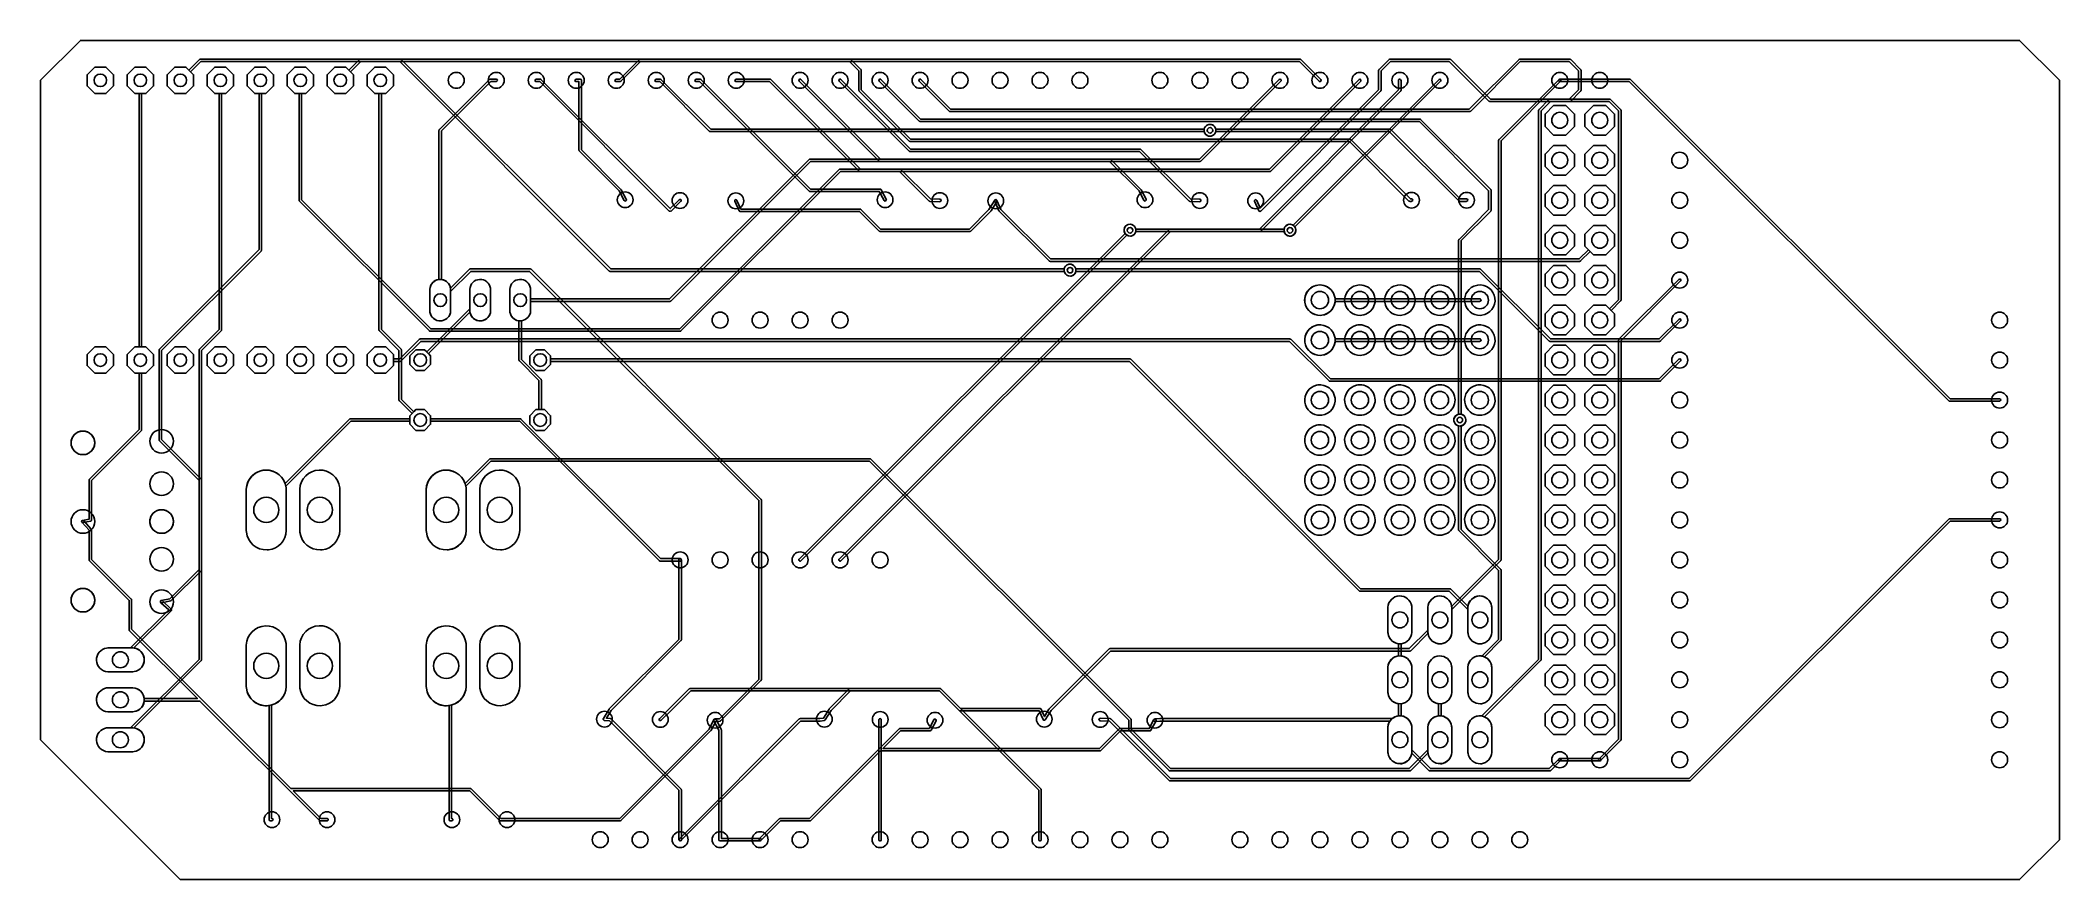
# Model space of a CAD drawing. Header units: millimetres. Extents: x 0 to 128, y 0 to 53.
import ezdxf

# ---------------------------------------------------------------- set-up
doc = ezdxf.new("R2010")
doc.units = ezdxf.units.MM

msp = doc.modelspace()

# ---------------------------------------------------------------- linework, layer by layer
at = {"layer": '16_copper'}
for points in [[(4.65, 50.45), (4.65, 51.15), (4.16, 51.64), (3.46, 51.64), (2.97, 51.15), (2.97, 50.45), (3.46, 49.96), (4.16, 49.96)], [(7.19, 50.45), (7.19, 51.15), (6.7, 51.64), (6, 51.64), (5.51, 51.15), (5.51, 50.45), (6, 49.96), (6.7, 49.96)], [(14.81, 50.45), (14.81, 51.15), (14.32, 51.64), (13.62, 51.64), (13.13, 51.15), (13.13, 50.45), (13.62, 49.96), (14.32, 49.96)], [(17.35, 50.45), (17.35, 51.15), (16.86, 51.64), (16.16, 51.64), (15.67, 51.15), (15.67, 50.45), (16.16, 49.96), (16.86, 49.96)], [(19.89, 50.45), (19.89, 51.15), (19.4, 51.64), (18.7, 51.64), (18.21, 51.15), (18.21, 50.45), (18.7, 49.96), (19.4, 49.96)], [(97.46, 47.87), (97.46, 48.65), (96.91, 49.2), (96.13, 49.2), (95.58, 48.65), (95.58, 47.87), (96.13, 47.32), (96.91, 47.32)], [(100, 47.87), (100, 48.65), (99.45, 49.2), (98.67, 49.2), (98.12, 48.65), (98.12, 47.87), (98.67, 47.32), (99.45, 47.32)], [(97.46, 45.33), (97.46, 46.11), (96.91, 46.66), (96.13, 46.66), (95.58, 46.11), (95.58, 45.33), (96.13, 44.78), (96.91, 44.78)], [(100, 45.33), (100, 46.11), (99.45, 46.66), (98.67, 46.66), (98.12, 46.11), (98.12, 45.33), (98.67, 44.78), (99.45, 44.78)], [(97.46, 42.79), (97.46, 43.57), (96.91, 44.12), (96.13, 44.12), (95.58, 43.57), (95.58, 42.79), (96.13, 42.24), (96.91, 42.24)], [(100, 42.79), (100, 43.57), (99.45, 44.12), (98.67, 44.12), (98.12, 43.57), (98.12, 42.79), (98.67, 42.24), (99.45, 42.24)], [(97.46, 40.25), (97.46, 41.03), (96.91, 41.58), (96.13, 41.58), (95.58, 41.03), (95.58, 40.25), (96.13, 39.7), (96.91, 39.7)], [(100, 40.25), (100, 41.03), (99.45, 41.58), (98.67, 41.58), (98.12, 41.03), (98.12, 40.25), (98.67, 39.7), (99.45, 39.7)], [(97.46, 37.71), (97.46, 38.49), (96.91, 39.04), (96.13, 39.04), (95.58, 38.49), (95.58, 37.71), (96.13, 37.16), (96.91, 37.16)], [(100, 37.71), (100, 38.49), (99.45, 39.04), (98.67, 39.04), (98.12, 38.49), (98.12, 37.71), (98.67, 37.16), (99.45, 37.16)], [(97.46, 35.17), (97.46, 35.95), (96.91, 36.5), (96.13, 36.5), (95.58, 35.95), (95.58, 35.17), (96.13, 34.62), (96.91, 34.62)], [(100, 35.17), (100, 35.95), (99.45, 36.5), (98.67, 36.5), (98.12, 35.95), (98.12, 35.17), (98.67, 34.62), (99.45, 34.62)], [(4.65, 32.67), (4.65, 33.37), (4.16, 33.86), (3.46, 33.86), (2.97, 33.37), (2.97, 32.67), (3.46, 32.18), (4.16, 32.18)], [(7.19, 32.67), (7.19, 33.37), (6.7, 33.86), (6, 33.86), (5.51, 33.37), (5.51, 32.67), (6, 32.18), (6.7, 32.18)], [(9.73, 32.67), (9.73, 33.37), (9.24, 33.86), (8.54, 33.86), (8.05, 33.37), (8.05, 32.67), (8.54, 32.18), (9.24, 32.18)], [(12.27, 32.67), (12.27, 33.37), (11.78, 33.86), (11.08, 33.86), (10.59, 33.37), (10.59, 32.67), (11.08, 32.18), (11.78, 32.18)], [(14.81, 32.67), (14.81, 33.37), (14.32, 33.86), (13.62, 33.86), (13.13, 33.37), (13.13, 32.67), (13.62, 32.18), (14.32, 32.18)], [(17.35, 32.67), (17.35, 33.37), (16.86, 33.86), (16.16, 33.86), (15.67, 33.37), (15.67, 32.67), (16.16, 32.18), (16.86, 32.18)], [(19.89, 32.67), (19.89, 33.37), (19.4, 33.86), (18.7, 33.86), (18.21, 33.37), (18.21, 32.67), (18.7, 32.18), (19.4, 32.18)], [(22.43, 32.67), (22.43, 33.37), (21.94, 33.86), (21.24, 33.86), (20.75, 33.37), (20.75, 32.67), (21.24, 32.18), (21.94, 32.18)], [(32.41, 32.75), (32.41, 33.29), (32.02, 33.68), (31.48, 33.68), (31.09, 33.29), (31.09, 32.75), (31.48, 32.36), (32.02, 32.36)], [(97.46, 32.63), (97.46, 33.41), (96.91, 33.96), (96.13, 33.96), (95.58, 33.41), (95.58, 32.63), (96.13, 32.08), (96.91, 32.08)], [(100, 32.63), (100, 33.41), (99.45, 33.96), (98.67, 33.96), (98.12, 33.41), (98.12, 32.63), (98.67, 32.08), (99.45, 32.08)], [(97.46, 30.09), (97.46, 30.87), (96.91, 31.42), (96.13, 31.42), (95.58, 30.87), (95.58, 30.09), (96.13, 29.54), (96.91, 29.54)], [(100, 30.09), (100, 30.87), (99.45, 31.42), (98.67, 31.42), (98.12, 30.87), (98.12, 30.09), (98.67, 29.54), (99.45, 29.54)], [(97.46, 27.55), (97.46, 28.33), (96.91, 28.88), (96.13, 28.88), (95.58, 28.33), (95.58, 27.55), (96.13, 27), (96.91, 27)], [(100, 27.55), (100, 28.33), (99.45, 28.88), (98.67, 28.88), (98.12, 28.33), (98.12, 27.55), (98.67, 27), (99.45, 27)], [(97.46, 25.01), (97.46, 25.79), (96.91, 26.34), (96.13, 26.34), (95.58, 25.79), (95.58, 25.01), (96.13, 24.46), (96.91, 24.46)], [(100, 25.01), (100, 25.79), (99.45, 26.34), (98.67, 26.34), (98.12, 25.79), (98.12, 25.01), (98.67, 24.46), (99.45, 24.46)], [(97.46, 22.47), (97.46, 23.25), (96.91, 23.8), (96.13, 23.8), (95.58, 23.25), (95.58, 22.47), (96.13, 21.92), (96.91, 21.92)], [(100, 22.47), (100, 23.25), (99.45, 23.8), (98.67, 23.8), (98.12, 23.25), (98.12, 22.47), (98.67, 21.92), (99.45, 21.92)], [(97.46, 19.93), (97.46, 20.71), (96.91, 21.26), (96.13, 21.26), (95.58, 20.71), (95.58, 19.93), (96.13, 19.38), (96.91, 19.38)], [(100, 19.93), (100, 20.71), (99.45, 21.26), (98.67, 21.26), (98.12, 20.71), (98.12, 19.93), (98.67, 19.38), (99.45, 19.38)], [(97.46, 17.39), (97.46, 18.17), (96.91, 18.72), (96.13, 18.72), (95.58, 18.17), (95.58, 17.39), (96.13, 16.84), (96.91, 16.84)], [(100, 17.39), (100, 18.17), (99.45, 18.72), (98.67, 18.72), (98.12, 18.17), (98.12, 17.39), (98.67, 16.84), (99.45, 16.84)], [(97.46, 14.85), (97.46, 15.63), (96.91, 16.18), (96.13, 16.18), (95.58, 15.63), (95.58, 14.85), (96.13, 14.3), (96.91, 14.3)], [(100, 14.85), (100, 15.63), (99.45, 16.18), (98.67, 16.18), (98.12, 15.63), (98.12, 14.85), (98.67, 14.3), (99.45, 14.3)], [(97.46, 12.31), (97.46, 13.09), (96.91, 13.64), (96.13, 13.64), (95.58, 13.09), (95.58, 12.31), (96.13, 11.76), (96.91, 11.76)], [(100, 12.31), (100, 13.09), (99.45, 13.64), (98.67, 13.64), (98.12, 13.09), (98.12, 12.31), (98.67, 11.76), (99.45, 11.76)], [(97.46, 9.77), (97.46, 10.55), (96.91, 11.1), (96.13, 11.1), (95.58, 10.55), (95.58, 9.77), (96.13, 9.22), (96.91, 9.22)], [(100, 9.77), (100, 10.55), (99.45, 11.1), (98.67, 11.1), (98.12, 10.55), (98.12, 9.77), (98.67, 9.22), (99.45, 9.22)]]:
    msp.add_lwpolyline(points, close=True, dxfattribs=at)
for points in [[(7.72, 17.59), (8.27, 17.71), (8.27, 17.71), (8.27, 17.71, 0.071781), (8.29, 17.71), (8.31, 17.73), (10.21, 19.63), (10.22, 19.64), (10.22, 19.64, 0.087651), (10.23, 19.67), (10.23, 19.68), (10.24, 19.69), (10.24, 33.62), (11.48, 34.87), (11.49, 34.88), (11.49, 34.88, 0.087651), (11.5, 34.91), (11.51, 34.92), (11.51, 34.93), (11.51, 49.96), (11.78, 49.96), (12.27, 50.45), (12.27, 51.15), (11.78, 51.64), (11.08, 51.64), (10.59, 51.15), (10.59, 50.45), (11.08, 49.96), (11.35, 49.96), (11.35, 34.96), (10.11, 33.71), (10.1, 33.7), (10.1, 33.7, 0.087651), (10.09, 33.67), (10.09, 33.66), (10.08, 33.66), (10.08, 19.72), (8.22, 17.85), (7.68, 17.73), (7.66, 17.73, 0.752256), (7.7, 17.58)], [(65.48, 38.36, 1), (65.33, 39.11), (65.28, 39.09, 0.2663), (65.03, 38.81), (36.23, 38.81), (22.91, 52.12), (22.91, 52.13), (22.9, 52.13, 0.087651), (22.88, 52.14), (22.87, 52.14), (22.86, 52.15), (10.16, 52.15), (10.15, 52.14), (10.14, 52.14, 0.087654), (10.12, 52.13), (10.11, 52.13), (10.11, 52.12), (9.43, 51.45), (9.24, 51.64), (8.54, 51.64), (8.05, 51.15), (8.05, 50.45), (8.54, 49.96), (9.24, 49.96), (9.73, 50.45), (9.73, 51.15), (9.54, 51.34), (10.19, 51.99), (22.83, 51.99), (36.14, 38.68), (36.15, 38.68), (36.15, 38.67, 0.087651), (36.18, 38.66), (36.19, 38.66), (36.2, 38.66), (65.03, 38.66), (65.05, 38.61, 0.339454), (65.43, 38.36)], [(40.66, 20.25, 0.866051), (40.64, 20.4), (39.4, 20.4), (30.53, 29.26), (30.53, 29.27), (30.52, 29.27, 0.087651), (30.5, 29.28), (30.49, 29.28), (30.48, 29.29), (24.79, 29.29), (24.79, 29.48), (24.4, 29.87), (23.86, 29.87), (23.72, 29.73), (22.94, 30.51), (22.94, 33.66), (22.93, 33.66), (22.93, 33.67, 0.087654), (22.92, 33.7), (22.92, 33.7), (22.91, 33.71), (21.67, 34.96), (21.67, 49.96), (21.94, 49.96), (22.43, 50.45), (22.43, 51.15), (21.94, 51.64), (21.24, 51.64), (20.75, 51.15), (20.75, 50.45), (21.24, 49.96), (21.51, 49.96), (21.51, 34.93), (21.52, 34.92), (21.52, 34.91, 0.087654), (21.53, 34.88), (21.53, 34.88), (21.54, 34.87), (22.78, 33.62), (22.78, 30.48), (22.79, 30.47), (22.79, 30.46, 0.087654), (22.8, 30.44), (22.8, 30.43), (22.81, 30.43), (23.61, 29.62), (23.47, 29.48), (23.47, 28.94), (23.86, 28.55), (24.4, 28.55), (24.79, 28.94), (24.79, 29.13), (30.45, 29.13), (39.32, 20.27), (39.32, 20.26), (39.33, 20.26, 0.087651), (39.35, 20.25), (39.36, 20.25), (39.37, 20.24), (40.64, 20.24)], [(87.12, 43.11, 0.866051), (87.1, 43.26), (87.03, 43.26), (83.24, 47.04), (83.23, 47.05), (83.23, 47.05, 0.087651), (83.2, 47.06), (83.19, 47.07), (83.19, 47.07), (55.28, 47.07), (52.15, 50.2), (52.15, 51.44), (52.14, 51.44), (52.14, 51.45, 0.087654), (52.13, 51.48), (52.13, 51.48), (52.12, 51.49), (51.49, 52.12), (51.48, 52.13), (51.48, 52.13, 0.087651), (51.45, 52.14), (51.44, 52.14), (51.44, 52.15), (38.1, 52.15), (38.09, 52.14), (38.08, 52.14, 0.087654), (38.06, 52.13), (38.05, 52.13), (38.05, 52.12), (36.8, 50.88), (36.58, 50.88), (36.55, 50.87, 0.866051), (36.58, 50.72), (36.83, 50.72), (36.84, 50.73), (36.85, 50.73, 0.087654), (36.87, 50.74), (36.88, 50.74), (36.88, 50.75), (38.13, 51.99), (51.4, 51.99), (51.99, 51.4), (51.99, 50.16), (52, 50.16), (52, 50.15, 0.087654), (52.01, 50.12), (52.01, 50.12), (52.02, 50.11), (55.19, 46.94), (55.2, 46.93), (55.2, 46.93, 0.087651), (55.23, 46.92), (55.24, 46.91), (55.25, 46.91), (83.15, 46.91), (86.94, 43.13), (86.95, 43.12), (86.95, 43.12, 0.087651), (86.98, 43.11), (86.99, 43.11), (87, 43.1), (87.1, 43.1)], [(91.55, 7.37, 0.357806), (92.2, 8.09), (92.2, 9.69), (92.19, 9.76, 0.250487), (91.77, 10.34), (91.74, 10.35), (95.3, 13.92), (95.31, 13.92), (95.31, 13.93, 0.087651), (95.32, 13.95), (95.33, 13.96), (95.33, 13.97), (95.33, 48.86), (95.92, 49.45), (97.16, 49.45), (97.16, 49.46), (97.17, 49.46, 0.087654), (97.2, 49.47), (97.2, 49.47), (97.21, 49.48), (97.84, 50.11), (97.85, 50.12), (97.85, 50.12, 0.087651), (97.86, 50.15), (97.86, 50.16), (97.87, 50.16), (97.87, 51.44), (97.86, 51.44), (97.86, 51.45, 0.087654), (97.85, 51.48), (97.85, 51.48), (97.84, 51.49), (97.21, 52.12), (97.2, 52.13), (97.2, 52.13, 0.087651), (97.17, 52.14), (97.16, 52.14), (97.16, 52.15), (93.98, 52.15), (93.97, 52.14), (93.96, 52.14, 0.087654), (93.94, 52.13), (93.93, 52.13), (93.93, 52.12), (90.77, 48.97), (57.82, 48.97), (55.93, 50.85), (55.92, 50.87, 0.866058), (55.83, 50.75), (57.73, 48.84), (57.74, 48.84), (57.74, 48.83, 0.087651), (57.77, 48.82), (57.78, 48.82), (57.79, 48.82), (90.81, 48.82), (90.81, 48.82), (90.82, 48.82, 0.087654), (90.85, 48.83), (90.85, 48.84), (90.86, 48.84), (94.01, 51.99), (97.12, 51.99), (97.71, 51.4), (97.71, 50.2), (97.12, 49.61), (95.89, 49.61), (95.88, 49.6), (95.87, 49.6, 0.087654), (95.84, 49.59), (95.84, 49.59), (95.83, 49.58), (95.2, 48.95), (95.19, 48.94), (95.19, 48.94, 0.087651), (95.18, 48.91), (95.18, 48.9), (95.17, 48.9), (95.17, 14), (91.57, 10.4), (91.55, 10.41, 0.44327), (90.68, 9.69), (90.68, 8.09), (90.69, 8.02, 0.385742), (91.48, 7.37)], [(40.01, 42.47, 0.19637), (40.06, 42.49), (40.68, 43.11), (40.7, 43.12, 0.866035), (40.58, 43.21), (40.01, 42.65), (31.8, 50.85), (31.8, 50.86), (31.79, 50.86, 0.087651), (31.77, 50.87), (31.76, 50.87), (31.75, 50.88), (31.5, 50.88), (31.47, 50.87, 0.866051), (31.5, 50.72), (31.72, 50.72), (39.95, 42.49), (39.96, 42.49, 0.162348), (40, 42.47)], [(57.2, 12.12, 0.144304), (57.17, 12.14), (57.16, 12.14), (57.15, 12.14), (51.44, 12.14), (51.43, 12.14), (51.42, 12.14, 0.087654), (51.39, 12.13), (51.39, 12.12), (51.38, 12.12), (50.11, 10.85), (50.11, 10.84), (50.1, 10.83), (49.75, 10.27), (49.52, 10.24), (48.26, 10.24), (48.25, 10.23), (48.24, 10.23, 0.087654), (48.22, 10.22), (48.21, 10.22), (48.21, 10.21), (40.59, 2.59), (40.57, 2.58, 0.866058), (40.69, 2.49), (48.29, 10.08), (49.53, 10.08), (49.54, 10.08), (49.54, 10.08), (49.81, 10.12), (49.81, 10.12), (49.81, 10.12, 0.144308), (49.85, 10.14), (49.86, 10.15), (49.86, 10.16, 0.003394), (49.86, 10.16), (50.23, 10.75), (51.47, 11.99), (57.12, 11.99), (58.37, 10.74), (58.37, 10.74), (58.38, 10.73, 0.087651), (58.4, 10.72), (58.41, 10.72), (58.42, 10.72), (63.45, 10.72), (63.7, 10.17), (63.7, 10.16), (63.71, 10.16, 0.544699), (63.83, 10.16), (64.2, 10.75), (67.98, 14.53), (87, 14.53), (87, 14.53), (87.01, 14.53, 0.087654), (87.04, 14.54), (87.04, 14.55), (87.05, 14.55), (88.14, 15.65), (88.15, 15.64, 0.906347), (89.66, 15.71), (89.66, 17.16), (92.76, 20.27), (92.77, 20.27), (92.77, 20.28, 0.087651), (92.78, 20.3), (92.78, 20.31), (92.79, 20.32), (92.79, 46.96), (96.57, 50.75), (96.59, 50.76, 0.866058), (96.47, 50.85), (92.66, 47.04), (92.65, 47.04), (92.65, 47.03, 0.087651), (92.64, 47.01), (92.64, 47), (92.63, 46.99), (92.63, 20.35), (89.66, 17.37), (89.65, 17.38, 0.906347), (88.14, 17.31), (88.14, 15.86), (86.96, 14.68), (67.95, 14.68), (67.94, 14.68), (67.93, 14.68, 0.087654), (67.9, 14.67), (67.9, 14.66), (67.89, 14.66), (64.08, 10.85), (64.08, 10.84), (64.07, 10.83), (63.78, 10.36), (63.57, 10.83), (63.57, 10.83), (63.57, 10.83, 0.21835), (63.52, 10.87), (63.5, 10.87), (58.45, 10.87)], [(53.69, 43.14, 0.455121), (53.73, 43.25), (53.41, 43.85), (53.4, 43.86), (53.4, 43.87, 0.15731), (53.36, 43.89), (53.35, 43.89), (53.34, 43.89), (48.93, 43.89), (41.96, 50.85), (41.96, 50.86), (41.95, 50.86, 0.087651), (41.93, 50.87), (41.92, 50.87), (41.91, 50.88), (41.66, 50.88), (41.63, 50.87, 0.866051), (41.66, 50.72), (41.88, 50.72), (48.84, 43.76), (48.85, 43.76), (48.85, 43.75, 0.087651), (48.88, 43.74), (48.89, 43.74), (48.9, 43.74), (53.29, 43.74), (53.59, 43.17), (53.61, 43.16, 0.218357), (53.66, 43.13)], [(57.16, 43.09, 0.866058), (57.14, 43.24), (56.55, 43.26), (54.66, 45.14), (54.66, 45.14), (54.65, 45.15, 0.087651), (54.63, 45.16), (54.62, 45.16), (54.61, 45.16), (52.1, 45.16), (46.41, 50.85), (46.4, 50.86), (46.4, 50.86, 0.087651), (46.37, 50.87), (46.36, 50.87), (46.36, 50.88), (44.2, 50.88), (44.17, 50.87, 0.866051), (44.2, 50.72), (46.32, 50.72), (52.02, 45.03), (52.02, 45.03), (52.03, 45.02, 0.087651), (52.05, 45.01), (52.06, 45.01), (52.07, 45.01), (54.58, 45.01), (56.46, 43.13), (56.47, 43.12), (56.47, 43.12, 0.095718), (56.5, 43.11), (56.51, 43.11), (56.51, 43.1), (57.14, 43.08)], [(70.2, 43.14, 0.455121), (70.24, 43.25), (69.92, 43.85), (69.92, 43.85), (69.92, 43.85), (69.91, 43.86), (69.9, 43.87, 0.003059), (69.9, 43.87), (68, 45.77), (67.99, 45.78), (67.99, 45.78, 0.087651), (67.96, 45.79), (67.95, 45.79), (67.95, 45.8), (53.37, 45.8), (48.31, 50.85), (48.3, 50.87, 0.866058), (48.21, 50.75), (53.29, 45.67), (53.29, 45.66), (53.3, 45.66, 0.087651), (53.32, 45.65), (53.33, 45.65), (53.34, 45.64), (67.91, 45.64), (69.79, 43.77), (70.1, 43.17), (70.12, 43.16, 0.218357), (70.17, 43.13)], [(73.67, 43.09, 0.866058), (73.65, 43.24), (73.06, 43.26), (69.9, 46.41), (69.9, 46.41), (69.89, 46.42, 0.087651), (69.87, 46.43), (69.86, 46.43), (69.85, 46.43), (55.28, 46.43), (50.85, 50.85), (50.84, 50.87, 0.866058), (50.75, 50.75), (55.19, 46.3), (55.2, 46.3), (55.2, 46.29, 0.087651), (55.23, 46.28), (55.24, 46.28), (55.25, 46.28), (69.82, 46.28), (72.97, 43.13), (72.98, 43.12), (72.98, 43.12, 0.095718), (73.01, 43.11), (73.02, 43.11), (73.02, 43.1), (73.65, 43.08)], [(90.24, 28.84, 0.818106), (90.25, 29.58), (90.25, 40.61), (92.13, 42.49), (92.13, 42.5), (92.14, 42.5, 0.087651), (92.15, 42.53), (92.15, 42.54), (92.15, 42.55), (92.15, 43.82), (92.15, 43.82), (92.15, 43.83, 0.087654), (92.14, 43.86), (92.13, 43.86), (92.13, 43.87), (87.68, 48.31), (87.68, 48.32), (87.67, 48.32, 0.087651), (87.65, 48.33), (87.64, 48.34), (87.63, 48.34), (55.91, 48.34), (53.39, 50.85), (53.38, 50.87, 0.866058), (53.29, 50.75), (55.83, 48.21), (55.83, 48.2), (55.84, 48.2, 0.087651), (55.86, 48.19), (55.87, 48.19), (55.88, 48.18), (87.6, 48.18), (92, 43.78), (92, 42.58), (90.12, 40.69), (90.11, 40.69), (90.11, 40.68, 0.087651), (90.1, 40.66), (90.09, 40.65), (90.09, 40.64), (90.09, 29.58), (90.05, 29.57, 0.876976), (90.19, 28.83)], [(90.62, 43.11, 0.866051), (90.6, 43.26), (90.2, 43.26), (85.78, 47.68), (85.77, 47.68), (85.77, 47.69, 0.087651), (85.74, 47.7), (85.73, 47.7), (85.73, 47.7), (74.67, 47.7), (74.65, 47.75, 1), (73.94, 47.5), (73.96, 47.46, 0.714263), (74.67, 47.55), (85.69, 47.55), (90.12, 43.13), (90.12, 43.12), (90.13, 43.12, 0.087651), (90.15, 43.11), (90.16, 43.11), (90.17, 43.1), (90.6, 43.1)], [(59.06, 41.2), (59.07, 41.2, 0.087654), (59.1, 41.21), (59.1, 41.22), (59.11, 41.22), (60.38, 42.49), (60.38, 42.5), (60.39, 42.51), (60.75, 43.1), (60.76, 43.12, 0.866062), (60.63, 43.18), (60.26, 42.59), (59.02, 41.35), (53.37, 41.35), (52.12, 42.6), (52.12, 42.6), (52.11, 42.61, 0.087651), (52.09, 42.62), (52.08, 42.62), (52.07, 42.62), (44.5, 42.62), (44.25, 43.17), (44.24, 43.19, 0.866046), (44.11, 43.11), (44.38, 42.51), (44.38, 42.51), (44.38, 42.51, 0.21835), (44.43, 42.47), (44.45, 42.47), (52.04, 42.47), (53.29, 41.22), (53.29, 41.22), (53.3, 41.21, 0.087651), (53.32, 41.2), (53.33, 41.2), (53.34, 41.2), (59.05, 41.2)], [(48.28, 20.25, 0.14139), (48.31, 20.27), (69.01, 40.96), (69.05, 40.94, 1), (69.38, 41.61), (69.34, 41.63, 0.714262), (68.9, 41.07), (48.21, 20.37), (48.19, 20.36, 0.548413), (48.26, 20.24)], [(50.82, 20.25, 0.14139), (50.85, 20.27), (71.79, 41.2), (79, 41.2), (79.02, 41.15, 1), (79.73, 41.4), (79.71, 41.44, 0.714263), (79, 41.35), (71.76, 41.35), (71.75, 41.35), (71.74, 41.35, 0.087654), (71.71, 41.34), (71.71, 41.33), (71.7, 41.33), (50.75, 20.37), (50.73, 20.36, 0.548413), (50.8, 20.24)], [(36.84, 3.74), (36.85, 3.74, 0.087654), (36.87, 3.75), (36.88, 3.75), (36.88, 3.76), (42.6, 9.47), (42.6, 9.47), (42.6, 9.47), (42.61, 9.48), (42.61, 9.49, 0.004683), (42.61, 9.49), (42.91, 10.06), (43.19, 10.08), (43.19, 10.09), (43.2, 10.09, 0.14139), (43.23, 10.11), (45.77, 12.65), (45.78, 12.65), (45.78, 12.66, 0.087651), (45.79, 12.68), (45.79, 12.69), (45.8, 12.7), (45.8, 24.13), (45.79, 24.14), (45.79, 24.15, 0.087654), (45.78, 24.17), (45.78, 24.18), (45.77, 24.18), (31.17, 38.79), (31.16, 38.79), (31.16, 38.8, 0.087651), (31.13, 38.81), (31.12, 38.81), (31.12, 38.81), (27.3, 38.81), (27.3, 38.81), (27.29, 38.81, 0.087654), (27.26, 38.8), (27.26, 38.79), (27.25, 38.79), (26.05, 37.59), (26.04, 37.65, 0.862607), (24.74, 37.52), (24.74, 36.14), (24.75, 36.07, 0.906346), (26.06, 36.14), (26.06, 37.38), (27.34, 38.66), (31.08, 38.66), (45.64, 24.1), (45.64, 12.73), (43.15, 10.23), (42.85, 10.21), (42.85, 10.2, 0.23487), (42.79, 10.17), (42.48, 9.57), (36.8, 3.89), (29.24, 3.89), (27.36, 5.77), (27.35, 5.77), (27.35, 5.78, 0.087651), (27.32, 5.79), (27.31, 5.79), (27.3, 5.79), (15.91, 5.79), (5.79, 15.91), (5.79, 17.78), (5.79, 17.79), (5.79, 17.8, 0.087654), (5.78, 17.82), (5.77, 17.83), (5.77, 17.83), (3.25, 20.35), (3.25, 22.23), (3.25, 22.23), (3.25, 22.24, 0.141395), (3.23, 22.28), (2.76, 22.81), (2.74, 22.82, 0.866049), (2.64, 22.71), (3.1, 22.2), (3.1, 20.32), (3.1, 20.31), (3.1, 20.3, 0.087654), (3.11, 20.28), (3.12, 20.27), (3.12, 20.27), (5.64, 17.75), (5.64, 15.88), (5.64, 15.87), (5.64, 15.86, 0.087654), (5.65, 15.83), (5.66, 15.83), (5.66, 15.82), (9.98, 11.51), (6.6, 11.51), (6.6, 11.54, 0.357806), (5.88, 12.19), (4.28, 12.19), (4.21, 12.18, 0.906347), (4.28, 10.67), (5.88, 10.67), (5.95, 10.68, 0.330355), (6.6, 11.32), (6.6, 11.35), (10.13, 11.35), (17.73, 3.76), (17.73, 3.75), (17.74, 3.75, 0.087651), (17.76, 3.74), (17.77, 3.74), (17.78, 3.73), (18.21, 3.73), (18.23, 3.74, 0.866051), (18.21, 3.89), (17.81, 3.89), (16.06, 5.64), (27.27, 5.64), (29.16, 3.76), (29.16, 3.75), (29.17, 3.75, 0.087651), (29.19, 3.74), (29.2, 3.74), (29.21, 3.73), (36.83, 3.73)], [(24.79, 32.75), (24.79, 33.29), (24.65, 33.43), (27.29, 36.07), (27.3, 36.01, 0.862607), (28.6, 36.14), (28.6, 37.52), (28.59, 37.59, 0.906346), (27.28, 37.52), (27.28, 36.28), (24.54, 33.54), (24.4, 33.68), (23.86, 33.68), (23.47, 33.29), (23.47, 32.75), (23.86, 32.36), (24.4, 32.36)], [(32.41, 28.94), (32.41, 29.48), (32.02, 29.87), (31.83, 29.87), (31.83, 31.75), (31.82, 31.76), (31.82, 31.77, 0.087654), (31.81, 31.79), (31.81, 31.8), (31.8, 31.8), (30.56, 33.05), (30.56, 35.51), (30.58, 35.52, 0.357805), (31.14, 36.14), (31.14, 37.52), (31.13, 37.59, 0.906346), (29.82, 37.52), (29.82, 36.14), (29.83, 36.07, 0.330355), (30.38, 35.52), (30.4, 35.51), (30.4, 33.02), (30.41, 33.01), (30.41, 33, 0.087654), (30.42, 32.98), (30.42, 32.97), (30.43, 32.97), (31.67, 31.72), (31.67, 29.87), (31.48, 29.87), (31.09, 29.48), (31.09, 28.94), (31.48, 28.55), (32.02, 28.55)], [(81.41, 35.87, 1), (81.15, 37.79), (81.07, 37.77, 0.916331), (81.32, 35.86)], [(83.95, 35.87, 1), (83.69, 37.79), (83.61, 37.77, 0.916331), (83.86, 35.86)], [(86.49, 35.87, 1), (86.23, 37.79), (86.15, 37.77, 0.916331), (86.4, 35.86)], [(89.03, 35.87, 1), (88.77, 37.79), (88.69, 37.77, 0.916331), (88.94, 35.86)], [(91.57, 35.87, 1), (91.31, 37.79), (91.23, 37.77, 0.916331), (91.48, 35.86)], [(99.08, 7.55, 0.14139), (99.11, 7.57), (100.38, 8.84), (100.39, 8.84), (100.39, 8.85, 0.087651), (100.4, 8.87), (100.4, 8.88), (100.41, 8.89), (100.41, 34.26), (104.19, 38.05), (104.21, 38.06, 0.866058), (104.09, 38.15), (100.28, 34.34), (100.27, 34.34), (100.27, 34.33, 0.087651), (100.26, 34.31), (100.26, 34.3), (100.25, 34.29), (100.25, 8.92), (99.01, 7.67), (98.99, 7.66, 0.548413), (99.06, 7.54)], [(81.41, 33.33, 1), (81.15, 35.25), (81.07, 35.23, 0.916331), (81.32, 33.32)], [(83.95, 33.33, 1), (83.69, 35.25), (83.61, 35.23, 0.916331), (83.86, 33.32)], [(86.49, 33.33, 1), (86.23, 35.25), (86.15, 35.23, 0.916331), (86.4, 33.32)], [(89.03, 33.33, 1), (88.77, 35.25), (88.69, 35.23, 0.916331), (88.94, 33.32)], [(91.57, 33.33, 1), (91.31, 35.25), (91.23, 35.23, 0.916331), (91.48, 33.32)], [(81.41, 29.52, 1), (81.15, 31.44), (81.07, 31.42, 0.916331), (81.32, 29.51)], [(83.95, 29.52, 1), (83.69, 31.44), (83.61, 31.42, 0.916331), (83.86, 29.51)], [(86.49, 29.52, 1), (86.23, 31.44), (86.15, 31.42, 0.916331), (86.4, 29.51)], [(89.03, 29.52, 1), (88.77, 31.44), (88.69, 31.42, 0.916331), (88.94, 29.51)], [(91.57, 29.52, 1), (91.31, 31.44), (91.23, 31.42, 0.916331), (91.48, 29.51)], [(81.41, 26.98, 1), (81.15, 28.9), (81.07, 28.88, 0.916331), (81.32, 26.97)], [(83.95, 26.98, 1), (83.69, 28.9), (83.61, 28.88, 0.916331), (83.86, 26.97)], [(86.49, 26.98, 1), (86.23, 28.9), (86.15, 28.88, 0.916331), (86.4, 26.97)], [(89.03, 26.98, 1), (88.77, 28.9), (88.69, 28.88, 0.916331), (88.94, 26.97)], [(91.57, 26.98, 1), (91.31, 28.9), (91.23, 28.88, 0.916331), (91.48, 26.97)], [(14.5, 20.96, 0.36892), (15.62, 22.18), (15.62, 24.81), (15.61, 24.91, 0.924391), (13.08, 24.81), (13.08, 22.18), (13.09, 22.08, 0.391392), (14.4, 20.96)], [(17.9, 20.96, 0.36892), (19.02, 22.18), (19.02, 24.81), (19.02, 24.91, 0.924391), (16.48, 24.81), (16.48, 22.18), (16.49, 22.08, 0.391392), (17.8, 20.96)], [(25.93, 20.96, 0.36892), (27.05, 22.18), (27.05, 24.81), (27.04, 24.91, 0.924391), (24.51, 24.81), (24.51, 22.18), (24.52, 22.08, 0.391392), (25.83, 20.96)], [(29.33, 20.96, 0.36892), (30.45, 22.18), (30.45, 24.81), (30.45, 24.91, 0.924391), (27.91, 24.81), (27.91, 22.18), (27.92, 22.08, 0.391392), (29.23, 20.96)], [(81.41, 24.44, 1), (81.15, 26.36), (81.07, 26.34, 0.916331), (81.32, 24.43)], [(83.95, 24.44, 1), (83.69, 26.36), (83.61, 26.34, 0.916331), (83.86, 24.43)], [(86.49, 24.44, 1), (86.23, 26.36), (86.15, 26.34, 0.916331), (86.4, 24.43)], [(89.03, 24.44, 1), (88.77, 26.36), (88.69, 26.34, 0.916331), (88.94, 24.43)], [(91.57, 24.44, 1), (91.31, 26.36), (91.23, 26.34, 0.916331), (91.48, 24.43)], [(81.41, 21.9, 1), (81.15, 23.82), (81.07, 23.8, 0.916331), (81.32, 21.89)], [(83.95, 21.9, 1), (83.69, 23.82), (83.61, 23.8, 0.916331), (83.86, 21.89)], [(86.49, 21.9, 1), (86.23, 23.82), (86.15, 23.8, 0.916331), (86.4, 21.89)], [(89.03, 21.9, 1), (88.77, 23.82), (88.69, 23.8, 0.916331), (88.94, 21.89)], [(91.57, 21.9, 1), (91.31, 23.82), (91.23, 23.8, 0.916331), (91.48, 21.89)], [(86.47, 14.99, 0.357806), (87.12, 15.71), (87.12, 17.31), (87.11, 17.38, 0.906347), (85.6, 17.31), (85.6, 15.71), (85.61, 15.64, 0.385742), (86.4, 14.99)], [(91.55, 14.99, 0.357806), (92.2, 15.71), (92.2, 17.31), (92.19, 17.38, 0.906347), (90.68, 17.31), (90.68, 15.71), (90.69, 15.64, 0.385742), (91.48, 14.99)], [(14.5, 11.06, 0.36892), (15.62, 12.27), (15.62, 14.91), (15.61, 15.01, 0.924391), (13.08, 14.91), (13.08, 12.27), (13.09, 12.17, 0.391392), (14.4, 11.05)], [(17.9, 11.06, 0.36892), (19.02, 12.27), (19.02, 14.91), (19.02, 15.01, 0.924391), (16.48, 14.91), (16.48, 12.27), (16.49, 12.17, 0.391392), (17.8, 11.05)], [(25.93, 11.06, 0.36892), (27.05, 12.27), (27.05, 14.91), (27.04, 15.01, 0.924391), (24.51, 14.91), (24.51, 12.27), (24.52, 12.17, 0.391392), (25.83, 11.05)], [(29.33, 11.06, 0.36892), (30.45, 12.27), (30.45, 14.91), (30.45, 15.01, 0.924391), (27.91, 14.91), (27.91, 12.27), (27.92, 12.17, 0.391392), (29.23, 11.05)], [(5.95, 13.22, 0.906347), (5.88, 14.73), (4.28, 14.73), (4.21, 14.72, 0.906347), (4.28, 13.21), (5.88, 13.21)], [(86.47, 11.18, 0.357806), (87.12, 11.9), (87.12, 13.5), (87.11, 13.57, 0.906347), (85.6, 13.5), (85.6, 11.9), (85.61, 11.83, 0.385742), (86.4, 11.18)], [(89.01, 11.18, 0.357806), (89.66, 11.9), (89.66, 13.5), (89.65, 13.57, 0.906347), (88.14, 13.5), (88.14, 11.9), (88.15, 11.83, 0.385742), (88.94, 11.18)], [(91.55, 11.18, 0.357806), (92.2, 11.9), (92.2, 13.5), (92.19, 13.57, 0.906347), (90.68, 13.5), (90.68, 11.9), (90.69, 11.83, 0.385742), (91.48, 11.18)], [(95.89, 6.91), (95.9, 6.91, 0.087654), (95.93, 6.92), (95.93, 6.93), (95.94, 6.93), (96.57, 7.57), (96.59, 7.58, 0.866058), (96.47, 7.67), (95.85, 7.06), (88.3, 7.06), (87.12, 8.24), (87.12, 9.69), (87.11, 9.76, 0.906347), (85.6, 9.69), (85.6, 8.09), (85.61, 8.02, 0.862606), (87.11, 8.02), (87.12, 8.03), (88.21, 6.93), (88.22, 6.93), (88.22, 6.92, 0.087651), (88.25, 6.91), (88.26, 6.91), (88.27, 6.91), (95.89, 6.91)], [(89.01, 7.37, 0.357806), (89.66, 8.09), (89.66, 9.69), (89.65, 9.76, 0.906347), (88.14, 9.69), (88.14, 8.09), (88.15, 8.02, 0.385742), (88.94, 7.37)], [(5.95, 8.14, 0.906347), (5.88, 9.65), (4.28, 9.65), (4.21, 9.64, 0.906347), (4.28, 8.13), (5.88, 8.13)], [(46.99, 3.89, 0.14431), (46.95, 3.87), (46.94, 3.87), (46.94, 3.86), (45.67, 2.59), (45.65, 2.58, 0.866058), (45.77, 2.49), (47.02, 3.73), (48.9, 3.73), (48.9, 3.74), (48.91, 3.74, 0.087654), (48.94, 3.75), (48.94, 3.75), (48.95, 3.76), (53.37, 8.18), (67.31, 8.18), (67.32, 8.18), (67.33, 8.18, 0.087654), (67.35, 8.19), (67.36, 8.2), (67.36, 8.2), (68.61, 9.45), (70.48, 9.45), (70.49, 9.45), (70.5, 9.45, 0.155647), (70.54, 9.48), (70.55, 9.48), (70.55, 9.49), (70.87, 10.09), (70.87, 10.12, 0.866057), (70.73, 10.17), (70.44, 9.6), (68.58, 9.6), (68.57, 9.6), (68.56, 9.6, 0.087654), (68.54, 9.59), (68.53, 9.58), (68.53, 9.58), (67.28, 8.33), (53.52, 8.33), (54.64, 9.45), (56.52, 9.45), (56.52, 9.45), (56.53, 9.45, 0.155647), (56.57, 9.48), (56.58, 9.48), (56.58, 9.49), (56.9, 10.09), (56.9, 10.12, 0.866057), (56.76, 10.17), (56.47, 9.6), (54.61, 9.6), (54.6, 9.6), (54.59, 9.6, 0.087654), (54.57, 9.59), (54.56, 9.58), (54.56, 9.58), (48.86, 3.89)]]:
    msp.add_lwpolyline(points, format="xyb", close=True, dxfattribs=at)
at = {"layer": '1_copper'}
for points in [[(2.72, 22.69), (3.19, 22.79), (3.2, 22.79), (3.21, 22.79, 0.233708), (3.25, 22.84), (3.25, 22.85), (3.25, 22.86), (3.25, 25.37), (6.4, 28.52), (6.41, 28.53), (6.41, 28.53, 0.087651), (6.42, 28.56), (6.43, 28.57), (6.43, 28.58), (6.43, 32.18), (6.7, 32.18), (7.19, 32.67), (7.19, 33.37), (6.7, 33.86), (6.43, 33.86), (6.43, 49.96), (6.7, 49.96), (7.19, 50.45), (7.19, 51.15), (6.7, 51.64), (6, 51.64), (5.51, 51.15), (5.51, 50.45), (6, 49.96), (6.27, 49.96), (6.27, 33.86), (6, 33.86), (5.51, 33.37), (5.51, 32.67), (6, 32.18), (6.27, 32.18), (6.27, 28.61), (3.12, 25.45), (3.12, 25.45), (3.11, 25.44, 0.087651), (3.1, 25.42), (3.1, 25.41), (3.1, 25.4), (3.1, 22.92), (2.68, 22.83), (2.66, 22.83, 0.752235), (2.69, 22.68)], [(7.7, 33.62), (14.02, 39.95), (14.03, 39.96), (14.03, 39.96, 0.087651), (14.04, 39.99), (14.04, 40), (14.05, 40.01), (14.05, 49.96), (14.32, 49.96), (14.81, 50.45), (14.81, 51.15), (14.32, 51.64), (13.62, 51.64), (13.13, 51.15), (13.13, 50.45), (13.62, 49.96), (13.89, 49.96), (13.89, 40.04), (7.57, 33.71), (7.56, 33.7), (7.56, 33.7, 0.087651), (7.55, 33.67), (7.54, 33.66), (7.54, 33.66), (7.54, 27.94), (7.54, 27.93), (7.55, 27.92, 0.087654), (7.56, 27.9), (7.56, 27.89), (7.57, 27.89), (10.08, 25.37), (10.08, 14), (5.73, 9.65), (4.28, 9.65), (4.21, 9.64, 0.906347), (4.28, 8.13), (5.88, 8.13), (5.95, 8.14, 0.862606), (5.95, 9.64), (5.94, 9.65), (10.21, 13.92), (10.22, 13.92), (10.22, 13.93, 0.087651), (10.23, 13.95), (10.23, 13.96), (10.24, 13.97), (10.24, 25.4), (10.23, 25.41), (10.23, 25.42, 0.087654), (10.22, 25.44), (10.22, 25.45), (10.21, 25.45), (7.7, 27.97)], [(40.65, 34.85), (40.66, 34.85, 0.087654), (40.68, 34.86), (40.69, 34.87), (40.69, 34.87), (50.83, 45.01), (78.11, 45.01), (78.11, 45.01), (78.12, 45.01, 0.087654), (78.15, 45.02), (78.15, 45.03), (78.16, 45.03), (83.87, 50.75), (83.89, 50.76, 0.866058), (83.77, 50.85), (78.07, 45.16), (50.8, 45.16), (50.79, 45.16), (50.78, 45.16, 0.087654), (50.76, 45.15), (50.75, 45.14), (50.75, 45.14), (40.61, 35), (24.8, 35), (16.59, 43.21), (16.59, 49.96), (16.86, 49.96), (17.35, 50.45), (17.35, 51.15), (16.86, 51.64), (16.16, 51.64), (15.67, 51.15), (15.67, 50.45), (16.16, 49.96), (16.43, 49.96), (16.43, 43.18), (16.44, 43.17), (16.44, 43.16, 0.087654), (16.45, 43.14), (16.45, 43.13), (16.46, 43.13), (24.71, 34.87), (24.72, 34.87), (24.72, 34.86, 0.087651), (24.75, 34.85), (24.76, 34.85), (24.77, 34.85), (40.64, 34.85)], [(19.89, 50.45), (19.89, 51.15), (19.7, 51.34), (20.35, 51.99), (79.98, 51.99), (81.23, 50.75), (81.24, 50.73, 0.866058), (81.33, 50.85), (80.06, 52.12), (80.06, 52.13), (80.05, 52.13, 0.087651), (80.03, 52.14), (80.02, 52.14), (80.01, 52.15), (20.32, 52.15), (20.31, 52.14), (20.3, 52.14, 0.087654), (20.28, 52.13), (20.27, 52.13), (20.27, 52.12), (19.59, 51.45), (19.4, 51.64), (18.7, 51.64), (18.21, 51.15), (18.21, 50.45), (18.7, 49.96), (19.4, 49.96)], [(100, 35.17), (100, 35.95), (99.78, 36.17), (100.38, 36.78), (100.39, 36.78), (100.39, 36.79, 0.087651), (100.4, 36.81), (100.4, 36.82), (100.41, 36.83), (100.41, 48.9), (100.4, 48.9), (100.4, 48.91, 0.087654), (100.39, 48.94), (100.39, 48.94), (100.38, 48.95), (99.75, 49.58), (99.74, 49.59), (99.74, 49.59, 0.087651), (99.71, 49.6), (99.7, 49.6), (99.7, 49.61), (92.11, 49.61), (89.59, 52.12), (89.58, 52.13), (89.58, 52.13, 0.087651), (89.55, 52.14), (89.54, 52.14), (89.54, 52.15), (85.73, 52.15), (85.72, 52.14), (85.71, 52.14, 0.087654), (85.68, 52.13), (85.68, 52.13), (85.67, 52.12), (85.04, 51.49), (85.03, 51.48), (85.03, 51.48, 0.087651), (85.02, 51.45), (85.02, 51.44), (85.01, 51.44), (85.01, 50.2), (77.49, 42.68), (77.27, 43.17), (77.26, 43.19, 0.866046), (77.13, 43.11), (77.4, 42.51), (77.41, 42.51), (77.41, 42.5, 0.393055), (77.51, 42.48), (77.52, 42.49), (77.52, 42.49), (85.14, 50.11), (85.15, 50.12), (85.15, 50.12, 0.087651), (85.16, 50.15), (85.17, 50.16), (85.17, 50.16), (85.17, 51.4), (85.76, 51.99), (89.5, 51.99), (92.02, 49.48), (92.03, 49.47), (92.03, 49.47, 0.087651), (92.06, 49.46), (92.07, 49.46), (92.08, 49.45), (99.66, 49.45), (100.25, 48.86), (100.25, 36.86), (99.67, 36.28), (99.45, 36.5), (98.67, 36.5), (98.12, 35.95), (98.12, 35.17), (98.67, 34.62), (99.45, 34.62)], [(25.5, 35.52, 0.357805), (26.06, 36.14), (26.06, 37.52), (26.05, 37.59, 0.330355), (25.5, 38.14), (25.48, 38.15), (25.48, 47.59), (28.61, 50.72), (28.96, 50.72), (28.98, 50.73, 0.866051), (28.96, 50.88), (28.58, 50.88), (28.57, 50.87), (28.56, 50.87, 0.087654), (28.53, 50.86), (28.53, 50.86), (28.52, 50.85), (25.35, 47.68), (25.34, 47.67), (25.34, 47.67, 0.087651), (25.33, 47.64), (25.33, 47.63), (25.32, 47.62), (25.32, 38.15), (25.3, 38.14, 0.357805), (24.74, 37.52), (24.74, 36.14), (24.75, 36.07, 0.385742), (25.43, 35.51)], [(30.58, 35.52, 0.357805), (31.14, 36.14), (31.14, 36.75), (40.01, 36.75), (40.01, 36.76), (40.02, 36.76, 0.087654), (40.05, 36.77), (40.05, 36.77), (40.06, 36.78), (48.93, 45.64), (73.66, 45.64), (73.67, 45.65), (73.68, 45.65, 0.087654), (73.7, 45.66), (73.71, 45.66), (73.71, 45.67), (78.79, 50.75), (78.81, 50.76, 0.866058), (78.69, 50.85), (73.63, 45.8), (48.9, 45.8), (48.89, 45.79), (48.88, 45.79, 0.087654), (48.85, 45.78), (48.85, 45.78), (48.84, 45.77), (39.97, 36.91), (31.14, 36.91), (31.14, 37.52), (31.13, 37.59, 0.906346), (29.82, 37.52), (29.82, 36.14), (29.83, 36.07, 0.385742), (30.51, 35.51)], [(37.18, 43.14, 0.455121), (37.22, 43.25), (36.9, 43.85), (36.9, 43.85), (36.9, 43.85), (36.89, 43.86), (36.88, 43.87, 0.003059), (36.88, 43.87), (34.37, 46.39), (34.37, 50.8), (34.37, 50.81, 0.392588), (34.29, 50.88), (34.04, 50.88), (34.01, 50.87, 0.866051), (34.04, 50.72), (34.21, 50.72), (34.21, 46.36), (34.22, 46.35), (34.22, 46.34, 0.087654), (34.23, 46.31), (34.23, 46.31), (34.24, 46.3), (36.77, 43.77), (37.08, 43.17), (37.1, 43.16, 0.218357), (37.15, 43.13)], [(74.37, 47.25, 1), (74.22, 48), (74.17, 47.98, 0.2663), (73.92, 47.7), (42.58, 47.7), (39.42, 50.85), (39.42, 50.86), (39.41, 50.86, 0.087651), (39.39, 50.87), (39.38, 50.87), (39.37, 50.88), (39.12, 50.88), (39.09, 50.87, 0.866051), (39.12, 50.72), (39.34, 50.72), (42.49, 47.57), (42.5, 47.57), (42.5, 47.56, 0.087651), (42.53, 47.55), (42.54, 47.55), (42.55, 47.55), (73.92, 47.55), (73.94, 47.5, 0.339454), (74.32, 47.25)], [(69.29, 40.9, 0.301666), (69.59, 41.2), (77.47, 41.2), (77.48, 41.2), (77.49, 41.2, 0.087654), (77.51, 41.21), (77.52, 41.22), (77.52, 41.22), (86.41, 50.11), (86.42, 50.12), (86.42, 50.12, 0.087651), (86.43, 50.15), (86.44, 50.16), (86.44, 50.16), (86.44, 50.8), (86.43, 50.82, 0.866051), (86.28, 50.8), (86.28, 50.2), (77.44, 41.35), (69.59, 41.35), (69.57, 41.4, 1), (68.86, 41.15), (68.88, 41.11, 0.303347), (69.24, 40.9)], [(79.45, 40.9, 0.532534), (79.69, 41.48), (88.95, 50.75), (88.97, 50.76, 0.866058), (88.85, 50.85), (79.58, 41.59), (79.54, 41.61, 1), (79.21, 40.94), (79.25, 40.92, 0.09849), (79.4, 40.9)], [(96.5, 50.87, 0.866051), (96.52, 50.72), (100.93, 50.72), (121.23, 30.43), (121.24, 30.42), (121.24, 30.42, 0.087651), (121.27, 30.41), (121.28, 30.41), (121.29, 30.4), (124.46, 30.4), (124.48, 30.41, 0.866051), (124.46, 30.56), (121.32, 30.56), (101.02, 50.85), (101.01, 50.86), (101.01, 50.86, 0.087651), (100.98, 50.87), (100.97, 50.87), (100.97, 50.88), (96.52, 50.88)], [(97.8, 39.3), (97.81, 39.3, 0.087654), (97.83, 39.31), (97.84, 39.31), (97.84, 39.32), (98.45, 39.92), (98.67, 39.7), (99.45, 39.7), (100, 40.25), (100, 41.03), (99.45, 41.58), (98.67, 41.58), (98.12, 41.03), (98.12, 40.25), (98.34, 40.03), (97.76, 39.45), (64.17, 39.45), (61.02, 42.59), (60.76, 43.17), (60.75, 43.19, 0.866046), (60.62, 43.11), (60.89, 42.51), (60.89, 42.51), (60.89, 42.51), (60.9, 42.5), (60.9, 42.5, 0.018193), (60.91, 42.49), (64.08, 39.32), (64.09, 39.31), (64.09, 39.31, 0.087651), (64.12, 39.3), (64.13, 39.3), (64.14, 39.29), (97.79, 39.29)], [(102.88, 34.22), (102.89, 34.22, 0.087654), (102.91, 34.23), (102.92, 34.23), (102.92, 34.24), (104.19, 35.51), (104.21, 35.52, 0.866058), (104.09, 35.61), (102.84, 34.37), (95.92, 34.37), (91.49, 38.79), (91.49, 38.79), (91.48, 38.8, 0.087651), (91.46, 38.81), (91.45, 38.81), (91.44, 38.81), (65.78, 38.81), (65.76, 38.86, 1), (65.05, 38.61), (65.07, 38.57, 0.714263), (65.78, 38.66), (91.41, 38.66), (95.83, 34.24), (95.84, 34.23), (95.84, 34.23, 0.087651), (95.87, 34.22), (95.88, 34.22), (95.89, 34.21), (102.87, 34.21)], [(28.04, 35.52, 0.357805), (28.6, 36.14), (28.6, 37.52), (28.59, 37.59, 0.906346), (27.28, 37.52), (27.28, 36.14), (27.29, 36.07, 0.385742), (27.97, 35.51)], [(81.41, 35.87, 0.339455), (82.24, 36.7), (82.24, 36.75), (91.44, 36.75), (91.46, 36.76, 0.866051), (91.44, 36.91), (82.24, 36.91), (82.24, 36.96, 1), (80.32, 36.7), (80.34, 36.62, 0.36397), (81.32, 35.86)], [(83.95, 35.87, 1), (83.69, 37.79), (83.61, 37.77, 0.916331), (83.86, 35.86)], [(86.49, 35.87, 1), (86.23, 37.79), (86.15, 37.77, 0.916331), (86.4, 35.86)], [(89.03, 35.87, 1), (88.77, 37.79), (88.69, 37.77, 0.916331), (88.94, 35.86)], [(91.57, 35.87, 1), (91.31, 37.79), (91.23, 37.77, 0.916331), (91.48, 35.86)], [(81.41, 33.33, 0.339455), (82.24, 34.16), (82.24, 34.21), (91.44, 34.21), (91.46, 34.22, 0.866051), (91.44, 34.37), (82.24, 34.37), (82.24, 34.42, 1), (80.32, 34.16), (80.34, 34.08, 0.36397), (81.32, 33.32)], [(83.95, 33.33, 1), (83.69, 35.25), (83.61, 35.23, 0.916331), (83.86, 33.32)], [(86.49, 33.33, 1), (86.23, 35.25), (86.15, 35.23, 0.916331), (86.4, 33.32)], [(89.03, 33.33, 1), (88.77, 35.25), (88.69, 35.23, 0.916331), (88.94, 33.32)], [(91.57, 33.33, 1), (91.31, 35.25), (91.23, 35.23, 0.916331), (91.48, 33.32)], [(102.88, 31.68), (102.89, 31.68, 0.087654), (102.91, 31.69), (102.92, 31.69), (102.92, 31.7), (104.19, 32.97), (104.21, 32.98, 0.866058), (104.09, 33.07), (102.84, 31.83), (81.95, 31.83), (79.43, 34.34), (79.42, 34.35), (79.42, 34.35, 0.087651), (79.39, 34.36), (79.38, 34.36), (79.38, 34.37), (24.13, 34.37), (24.12, 34.36), (24.11, 34.36, 0.087654), (24.09, 34.35), (24.08, 34.35), (24.08, 34.34), (22.83, 33.1), (22.43, 33.1), (22.43, 33.37), (21.94, 33.86), (21.24, 33.86), (20.75, 33.37), (20.75, 32.67), (21.24, 32.18), (21.94, 32.18), (22.43, 32.67), (22.43, 32.94), (22.86, 32.94), (22.87, 32.95), (22.88, 32.95, 0.087654), (22.9, 32.96), (22.91, 32.96), (22.91, 32.97), (24.16, 34.21), (79.34, 34.21), (81.86, 31.7), (81.87, 31.69), (81.87, 31.69, 0.087651), (81.9, 31.68), (81.91, 31.68), (81.92, 31.67), (102.87, 31.67)], [(91.55, 14.99, 0.357806), (92.2, 15.71), (92.2, 17.31), (92.19, 17.38, 0.862606), (90.69, 17.38), (90.68, 17.37), (89.59, 18.47), (89.58, 18.47), (89.58, 18.48, 0.087651), (89.55, 18.49), (89.54, 18.49), (89.54, 18.49), (83.85, 18.49), (69.27, 33.07), (69.26, 33.08), (69.26, 33.08, 0.087651), (69.23, 33.09), (69.22, 33.09), (69.22, 33.1), (32.41, 33.1), (32.41, 33.29), (32.02, 33.68), (31.48, 33.68), (31.09, 33.29), (31.09, 32.75), (31.48, 32.36), (32.02, 32.36), (32.41, 32.75), (32.41, 32.94), (69.18, 32.94), (83.77, 18.36), (83.77, 18.36), (83.78, 18.35, 0.087651), (83.8, 18.34), (83.81, 18.34), (83.82, 18.34), (89.5, 18.34), (90.68, 17.16), (90.68, 15.71), (90.69, 15.64, 0.385742), (91.48, 14.99)], [(81.41, 29.52, 1), (81.15, 31.44), (81.07, 31.42, 0.916331), (81.32, 29.51)], [(83.95, 29.52, 1), (83.69, 31.44), (83.61, 31.42, 0.916331), (83.86, 29.51)], [(86.49, 29.52, 1), (86.23, 31.44), (86.15, 31.42, 0.916331), (86.4, 29.51)], [(89.03, 29.52, 1), (88.77, 31.44), (88.69, 31.42, 0.916331), (88.94, 29.51)], [(91.57, 29.52, 1), (91.31, 31.44), (91.23, 31.42, 0.916331), (91.48, 29.51)], [(14.5, 20.96, 0.36892), (15.62, 22.18), (15.62, 24.81), (15.61, 24.91), (15.6, 25.01), (15.6, 25.01), (19.72, 29.13), (23.47, 29.13), (23.47, 28.94), (23.86, 28.55), (24.4, 28.55), (24.79, 28.94), (24.79, 29.48), (24.4, 29.87), (23.86, 29.87), (23.47, 29.48), (23.47, 29.29), (19.69, 29.29), (19.68, 29.28), (19.67, 29.28, 0.087654), (19.64, 29.27), (19.64, 29.27), (19.63, 29.26), (15.55, 25.18), (15.54, 25.2, 0.820679), (13.08, 24.81), (13.08, 22.18), (13.09, 22.08, 0.391392), (14.4, 20.96)], [(91.55, 11.18, 0.357806), (92.2, 11.9), (92.2, 13.5), (92.19, 13.57, 0.250487), (91.77, 14.15), (91.74, 14.16), (92.76, 15.19), (92.77, 15.19), (92.77, 15.2, 0.087651), (92.78, 15.22), (92.78, 15.23), (92.79, 15.24), (92.79, 19.69), (92.78, 19.69), (92.78, 19.7, 0.087654), (92.77, 19.73), (92.77, 19.73), (92.76, 19.74), (90.25, 22.26), (90.25, 28.84), (90.29, 28.85, 1), (90.05, 29.57), (90, 29.55, 0.714263), (90.09, 28.84), (90.09, 22.23), (90.09, 22.22), (90.1, 22.21, 0.087654), (90.11, 22.18), (90.11, 22.18), (90.12, 22.17), (92.63, 19.65), (92.63, 15.27), (91.57, 14.21), (91.55, 14.22, 0.44327), (90.68, 13.5), (90.68, 11.9), (90.69, 11.83, 0.385742), (91.48, 11.18)], [(81.41, 26.98, 1), (81.15, 28.9), (81.07, 28.88, 0.916331), (81.32, 26.97)], [(83.95, 26.98, 1), (83.69, 28.9), (83.61, 28.88, 0.916331), (83.86, 26.97)], [(86.49, 26.98, 1), (86.23, 28.9), (86.15, 28.88, 0.916331), (86.4, 26.97)], [(89.03, 26.98, 1), (88.77, 28.9), (88.69, 28.88, 0.916331), (88.94, 26.97)], [(91.57, 26.98, 1), (91.31, 28.9), (91.23, 28.88, 0.916331), (91.48, 26.97)], [(17.9, 20.96, 0.36892), (19.02, 22.18), (19.02, 24.81), (19.02, 24.91, 0.924391), (16.48, 24.81), (16.48, 22.18), (16.49, 22.08, 0.391392), (17.8, 20.96)], [(87, 6.91), (87.01, 6.91, 0.087654), (87.04, 6.92), (87.04, 6.93), (87.05, 6.93), (88.14, 8.03), (88.15, 8.02, 0.906347), (89.66, 8.09), (89.66, 9.69), (89.65, 9.76, 0.330355), (89.01, 10.41), (88.98, 10.41), (88.98, 11.18), (89.01, 11.18, 0.357806), (89.66, 11.9), (89.66, 13.5), (89.65, 13.57, 0.906347), (88.14, 13.5), (88.14, 11.9), (88.15, 11.83, 0.330355), (88.79, 11.18), (88.82, 11.18), (88.82, 10.41), (88.79, 10.41, 0.357806), (88.14, 9.69), (88.14, 8.24), (86.96, 7.06), (71.79, 7.06), (69.29, 9.56), (69.29, 10.16), (69.29, 10.17), (69.29, 10.18, 0.087654), (69.28, 10.2), (69.27, 10.21), (69.27, 10.21), (52.76, 26.72), (52.75, 26.73), (52.75, 26.73, 0.087651), (52.72, 26.74), (52.71, 26.74), (52.71, 26.75), (28.58, 26.75), (28.57, 26.74), (28.56, 26.74, 0.087654), (28.53, 26.73), (28.53, 26.73), (28.52, 26.72), (26.98, 25.18), (26.97, 25.2, 0.820679), (24.51, 24.81), (24.51, 22.18), (24.52, 22.08, 0.924391), (27.05, 22.18), (27.05, 24.81), (27.04, 24.91), (27.03, 25.01), (27.03, 25.01), (28.61, 26.59), (52.67, 26.59), (69.14, 10.13), (69.14, 9.53), (69.14, 9.52), (69.14, 9.51, 0.087654), (69.15, 9.48), (69.16, 9.48), (69.16, 9.47), (71.7, 6.93), (71.71, 6.93), (71.71, 6.92, 0.087651), (71.74, 6.91), (71.75, 6.91), (71.76, 6.91), (87, 6.91)], [(29.33, 20.96, 0.36892), (30.45, 22.18), (30.45, 24.81), (30.45, 24.91, 0.924391), (27.91, 24.81), (27.91, 22.18), (27.92, 22.08, 0.391392), (29.23, 20.96)], [(81.41, 24.44, 1), (81.15, 26.36), (81.07, 26.34, 0.916331), (81.32, 24.43)], [(83.95, 24.44, 1), (83.69, 26.36), (83.61, 26.34, 0.916331), (83.86, 24.43)], [(86.49, 24.44, 1), (86.23, 26.36), (86.15, 26.34, 0.916331), (86.4, 24.43)], [(89.03, 24.44, 1), (88.77, 26.36), (88.69, 26.34, 0.916331), (88.94, 24.43)], [(91.57, 24.44, 1), (91.31, 26.36), (91.23, 26.34, 0.916331), (91.48, 24.43)], [(81.41, 21.9, 1), (81.15, 23.82), (81.07, 23.8, 0.916331), (81.32, 21.89)], [(83.95, 21.9, 1), (83.69, 23.82), (83.61, 23.8, 0.916331), (83.86, 21.89)], [(86.49, 21.9, 1), (86.23, 23.82), (86.15, 23.8, 0.916331), (86.4, 21.89)], [(89.03, 21.9, 1), (88.77, 23.82), (88.69, 23.8, 0.916331), (88.94, 21.89)], [(91.57, 21.9, 1), (91.31, 23.82), (91.23, 23.8, 0.916331), (91.48, 21.89)], [(104.78, 6.28), (104.79, 6.28, 0.087654), (104.82, 6.29), (104.82, 6.29), (104.83, 6.3), (121.32, 22.78), (124.46, 22.78), (124.48, 22.79, 0.866051), (124.46, 22.94), (121.29, 22.94), (121.28, 22.93), (121.27, 22.93, 0.087654), (121.24, 22.92), (121.24, 22.92), (121.23, 22.91), (104.74, 6.43), (71.79, 6.43), (68, 10.21), (67.99, 10.22), (67.99, 10.22, 0.095718), (67.96, 10.23), (67.95, 10.23), (67.95, 10.24), (67.32, 10.26), (67.3, 10.25, 0.866058), (67.32, 10.1), (67.91, 10.08), (71.7, 6.3), (71.71, 6.29), (71.71, 6.29, 0.087651), (71.74, 6.28), (71.75, 6.28), (71.76, 6.27), (104.78, 6.27)], [(40.65, 2.46, 0.371202), (40.72, 2.54), (40.72, 5.71), (40.71, 5.72), (40.71, 5.73, 0.087654), (40.7, 5.76), (40.7, 5.76), (40.69, 5.77), (36.25, 10.21), (36.25, 10.22), (36.24, 10.22, 0.141391), (36.2, 10.24), (35.96, 10.26), (36.26, 10.75), (40.69, 15.19), (40.7, 15.19), (40.7, 15.2, 0.087651), (40.71, 15.22), (40.71, 15.23), (40.72, 15.24), (40.72, 20.32), (40.71, 20.34, 0.866051), (40.56, 20.32), (40.56, 15.27), (36.14, 10.85), (36.14, 10.84), (36.13, 10.83), (35.77, 10.24), (35.76, 10.24), (35.76, 10.24, 0.458568), (35.8, 10.13), (35.82, 10.13), (35.82, 10.12, 0.001362), (35.82, 10.12), (36.16, 10.09), (40.56, 5.68), (40.56, 2.54), (40.57, 2.52, 0.294754), (40.63, 2.46)], [(86.47, 7.37, 0.357806), (87.12, 8.09), (87.12, 9.69), (87.11, 9.76, 0.330355), (86.47, 10.41), (86.44, 10.41), (86.44, 11.18), (86.47, 11.18, 0.357806), (87.12, 11.9), (87.12, 13.5), (87.11, 13.57, 0.330355), (86.47, 14.22), (86.44, 14.22), (86.44, 14.99), (86.47, 14.99, 0.357806), (87.12, 15.71), (87.12, 17.31), (87.11, 17.38, 0.906347), (85.6, 17.31), (85.6, 15.71), (85.61, 15.64, 0.330355), (86.25, 14.99), (86.28, 14.99), (86.28, 14.22), (86.25, 14.22, 0.357806), (85.6, 13.5), (85.6, 11.9), (85.61, 11.83, 0.330355), (86.25, 11.18), (86.28, 11.18), (86.28, 10.41), (86.25, 10.41, 0.123338), (85.91, 10.26), (85.87, 10.24), (71.12, 10.24), (71.12, 10.24), (71.11, 10.24), (70.79, 10.21), (70.77, 10.2, 0.866055), (70.81, 10.05), (71.12, 10.08), (85.73, 10.08), (85.71, 10.04, 0.123338), (85.6, 9.69), (85.6, 8.09), (85.61, 8.02, 0.385742), (86.4, 7.37)], [(89.01, 14.99, 0.357806), (89.66, 15.71), (89.66, 17.31), (89.65, 17.38, 0.906347), (88.14, 17.31), (88.14, 15.71), (88.15, 15.64, 0.385742), (88.94, 14.99)], [(5.95, 13.22, 0.862606), (5.95, 14.72), (5.94, 14.73), (8.31, 17.09), (8.31, 17.1), (8.32, 17.1, 0.371202), (8.31, 17.2), (7.75, 17.72), (7.73, 17.73, 0.866054), (7.65, 17.6), (8.15, 17.14), (5.73, 14.73), (4.28, 14.73), (4.21, 14.72, 0.906347), (4.28, 13.21), (5.88, 13.21)], [(14.73, 3.74, 0.866051), (14.71, 3.89), (14.68, 3.89), (14.68, 11.09), (14.7, 11.1, 0.32492), (15.62, 12.27), (15.62, 14.91), (15.61, 15.01, 0.924391), (13.08, 14.91), (13.08, 12.27), (13.09, 12.17, 0.414214), (14.5, 11.06), (14.53, 11.06), (14.53, 3.81), (14.53, 3.8, 0.392588), (14.61, 3.73), (14.71, 3.73)], [(17.9, 11.06, 0.36892), (19.02, 12.27), (19.02, 14.91), (19.02, 15.01, 0.924391), (16.48, 14.91), (16.48, 12.27), (16.49, 12.17, 0.391392), (17.8, 11.05)], [(26.16, 3.74, 0.866051), (26.14, 3.89), (26.11, 3.89), (26.11, 11.09), (26.13, 11.1, 0.32492), (27.05, 12.27), (27.05, 14.91), (27.04, 15.01, 0.924391), (24.51, 14.91), (24.51, 12.27), (24.52, 12.17, 0.414214), (25.93, 11.06), (25.96, 11.06), (25.96, 3.81), (25.96, 3.8, 0.392588), (26.04, 3.73), (26.14, 3.73)], [(29.33, 11.06, 0.36892), (30.45, 12.27), (30.45, 14.91), (30.45, 15.01, 0.924391), (27.91, 14.91), (27.91, 12.27), (27.92, 12.17, 0.391392), (29.23, 11.05)], [(5.95, 10.68, 0.906347), (5.88, 12.19), (4.28, 12.19), (4.21, 12.18, 0.906347), (4.28, 10.67), (5.88, 10.67)], [(63.51, 2.46, 0.371202), (63.58, 2.54), (63.58, 5.71), (63.57, 5.72), (63.57, 5.73, 0.087654), (63.56, 5.76), (63.56, 5.76), (63.55, 5.77), (57.2, 12.12), (57.2, 12.12), (57.19, 12.13, 0.087651), (57.17, 12.14), (57.16, 12.14), (57.15, 12.14), (41.27, 12.14), (41.27, 12.14), (41.26, 12.14, 0.087654), (41.23, 12.13), (41.23, 12.12), (41.22, 12.12), (39.95, 10.85), (39.33, 10.23), (39.31, 10.22, 0.866035), (39.43, 10.13), (40.06, 10.74), (40.06, 10.74), (40.06, 10.74), (41.31, 11.99), (57.12, 11.99), (63.42, 5.68), (63.42, 2.54), (63.43, 2.52, 0.294754), (63.49, 2.46)], [(91.55, 7.37, 0.357806), (92.2, 8.09), (92.2, 9.69), (92.19, 9.76, 0.906347), (90.68, 9.69), (90.68, 8.09), (90.69, 8.02, 0.385742), (91.48, 7.37)], [(45.74, 2.47, 0.866051), (45.72, 2.62), (43.26, 2.62), (43.26, 9.53), (43.26, 9.53), (43.25, 9.54, 0.018838), (43.25, 9.55), (43.25, 9.55), (43.25, 9.56), (42.93, 10.17), (42.91, 10.18, 0.866049), (42.79, 10.09), (43.1, 9.51), (43.1, 2.54), (43.1, 2.53, 0.392588), (43.18, 2.46), (45.72, 2.46)], [(53.35, 2.46, 0.371202), (53.42, 2.54), (53.42, 10.14), (53.42, 10.15, 0.977049), (53.27, 10.18), (53.26, 10.17, 0.044284), (53.26, 10.16), (53.26, 2.54), (53.27, 2.52, 0.294754), (53.33, 2.46)], [(99.08, 7.55, 0.866051), (99.06, 7.7), (96.52, 7.7), (96.5, 7.69, 0.866051), (96.52, 7.54), (99.06, 7.54)]]:
    msp.add_lwpolyline(points, format="xyb", close=True, dxfattribs=at)
for points in [[(4.65, 50.45), (4.65, 51.15), (4.16, 51.64), (3.46, 51.64), (2.97, 51.15), (2.97, 50.45), (3.46, 49.96), (4.16, 49.96)], [(9.73, 50.45), (9.73, 51.15), (9.24, 51.64), (8.54, 51.64), (8.05, 51.15), (8.05, 50.45), (8.54, 49.96), (9.24, 49.96)], [(12.27, 50.45), (12.27, 51.15), (11.78, 51.64), (11.08, 51.64), (10.59, 51.15), (10.59, 50.45), (11.08, 49.96), (11.78, 49.96)], [(22.43, 50.45), (22.43, 51.15), (21.94, 51.64), (21.24, 51.64), (20.75, 51.15), (20.75, 50.45), (21.24, 49.96), (21.94, 49.96)], [(97.46, 47.87), (97.46, 48.65), (96.91, 49.2), (96.13, 49.2), (95.58, 48.65), (95.58, 47.87), (96.13, 47.32), (96.91, 47.32)], [(100, 47.87), (100, 48.65), (99.45, 49.2), (98.67, 49.2), (98.12, 48.65), (98.12, 47.87), (98.67, 47.32), (99.45, 47.32)], [(97.46, 45.33), (97.46, 46.11), (96.91, 46.66), (96.13, 46.66), (95.58, 46.11), (95.58, 45.33), (96.13, 44.78), (96.91, 44.78)], [(100, 45.33), (100, 46.11), (99.45, 46.66), (98.67, 46.66), (98.12, 46.11), (98.12, 45.33), (98.67, 44.78), (99.45, 44.78)], [(97.46, 42.79), (97.46, 43.57), (96.91, 44.12), (96.13, 44.12), (95.58, 43.57), (95.58, 42.79), (96.13, 42.24), (96.91, 42.24)], [(100, 42.79), (100, 43.57), (99.45, 44.12), (98.67, 44.12), (98.12, 43.57), (98.12, 42.79), (98.67, 42.24), (99.45, 42.24)], [(97.46, 40.25), (97.46, 41.03), (96.91, 41.58), (96.13, 41.58), (95.58, 41.03), (95.58, 40.25), (96.13, 39.7), (96.91, 39.7)], [(97.46, 37.71), (97.46, 38.49), (96.91, 39.04), (96.13, 39.04), (95.58, 38.49), (95.58, 37.71), (96.13, 37.16), (96.91, 37.16)], [(100, 37.71), (100, 38.49), (99.45, 39.04), (98.67, 39.04), (98.12, 38.49), (98.12, 37.71), (98.67, 37.16), (99.45, 37.16)], [(97.46, 35.17), (97.46, 35.95), (96.91, 36.5), (96.13, 36.5), (95.58, 35.95), (95.58, 35.17), (96.13, 34.62), (96.91, 34.62)], [(4.65, 32.67), (4.65, 33.37), (4.16, 33.86), (3.46, 33.86), (2.97, 33.37), (2.97, 32.67), (3.46, 32.18), (4.16, 32.18)], [(9.73, 32.67), (9.73, 33.37), (9.24, 33.86), (8.54, 33.86), (8.05, 33.37), (8.05, 32.67), (8.54, 32.18), (9.24, 32.18)], [(12.27, 32.67), (12.27, 33.37), (11.78, 33.86), (11.08, 33.86), (10.59, 33.37), (10.59, 32.67), (11.08, 32.18), (11.78, 32.18)], [(14.81, 32.67), (14.81, 33.37), (14.32, 33.86), (13.62, 33.86), (13.13, 33.37), (13.13, 32.67), (13.62, 32.18), (14.32, 32.18)], [(17.35, 32.67), (17.35, 33.37), (16.86, 33.86), (16.16, 33.86), (15.67, 33.37), (15.67, 32.67), (16.16, 32.18), (16.86, 32.18)], [(19.89, 32.67), (19.89, 33.37), (19.4, 33.86), (18.7, 33.86), (18.21, 33.37), (18.21, 32.67), (18.7, 32.18), (19.4, 32.18)], [(24.79, 32.75), (24.79, 33.29), (24.4, 33.68), (23.86, 33.68), (23.47, 33.29), (23.47, 32.75), (23.86, 32.36), (24.4, 32.36)], [(97.46, 32.63), (97.46, 33.41), (96.91, 33.96), (96.13, 33.96), (95.58, 33.41), (95.58, 32.63), (96.13, 32.08), (96.91, 32.08)], [(100, 32.63), (100, 33.41), (99.45, 33.96), (98.67, 33.96), (98.12, 33.41), (98.12, 32.63), (98.67, 32.08), (99.45, 32.08)], [(97.46, 30.09), (97.46, 30.87), (96.91, 31.42), (96.13, 31.42), (95.58, 30.87), (95.58, 30.09), (96.13, 29.54), (96.91, 29.54)], [(100, 30.09), (100, 30.87), (99.45, 31.42), (98.67, 31.42), (98.12, 30.87), (98.12, 30.09), (98.67, 29.54), (99.45, 29.54)], [(32.41, 28.94), (32.41, 29.48), (32.02, 29.87), (31.48, 29.87), (31.09, 29.48), (31.09, 28.94), (31.48, 28.55), (32.02, 28.55)], [(97.46, 27.55), (97.46, 28.33), (96.91, 28.88), (96.13, 28.88), (95.58, 28.33), (95.58, 27.55), (96.13, 27), (96.91, 27)], [(100, 27.55), (100, 28.33), (99.45, 28.88), (98.67, 28.88), (98.12, 28.33), (98.12, 27.55), (98.67, 27), (99.45, 27)], [(97.46, 25.01), (97.46, 25.79), (96.91, 26.34), (96.13, 26.34), (95.58, 25.79), (95.58, 25.01), (96.13, 24.46), (96.91, 24.46)], [(100, 25.01), (100, 25.79), (99.45, 26.34), (98.67, 26.34), (98.12, 25.79), (98.12, 25.01), (98.67, 24.46), (99.45, 24.46)], [(97.46, 22.47), (97.46, 23.25), (96.91, 23.8), (96.13, 23.8), (95.58, 23.25), (95.58, 22.47), (96.13, 21.92), (96.91, 21.92)], [(100, 22.47), (100, 23.25), (99.45, 23.8), (98.67, 23.8), (98.12, 23.25), (98.12, 22.47), (98.67, 21.92), (99.45, 21.92)], [(97.46, 19.93), (97.46, 20.71), (96.91, 21.26), (96.13, 21.26), (95.58, 20.71), (95.58, 19.93), (96.13, 19.38), (96.91, 19.38)], [(100, 19.93), (100, 20.71), (99.45, 21.26), (98.67, 21.26), (98.12, 20.71), (98.12, 19.93), (98.67, 19.38), (99.45, 19.38)], [(97.46, 17.39), (97.46, 18.17), (96.91, 18.72), (96.13, 18.72), (95.58, 18.17), (95.58, 17.39), (96.13, 16.84), (96.91, 16.84)], [(100, 17.39), (100, 18.17), (99.45, 18.72), (98.67, 18.72), (98.12, 18.17), (98.12, 17.39), (98.67, 16.84), (99.45, 16.84)], [(97.46, 14.85), (97.46, 15.63), (96.91, 16.18), (96.13, 16.18), (95.58, 15.63), (95.58, 14.85), (96.13, 14.3), (96.91, 14.3)], [(100, 14.85), (100, 15.63), (99.45, 16.18), (98.67, 16.18), (98.12, 15.63), (98.12, 14.85), (98.67, 14.3), (99.45, 14.3)], [(97.46, 12.31), (97.46, 13.09), (96.91, 13.64), (96.13, 13.64), (95.58, 13.09), (95.58, 12.31), (96.13, 11.76), (96.91, 11.76)], [(100, 12.31), (100, 13.09), (99.45, 13.64), (98.67, 13.64), (98.12, 13.09), (98.12, 12.31), (98.67, 11.76), (99.45, 11.76)], [(97.46, 9.77), (97.46, 10.55), (96.91, 11.1), (96.13, 11.1), (95.58, 10.55), (95.58, 9.77), (96.13, 9.22), (96.91, 9.22)], [(100, 9.77), (100, 10.55), (99.45, 11.1), (98.67, 11.1), (98.12, 10.55), (98.12, 9.77), (98.67, 9.22), (99.45, 9.22)]]:
    msp.add_lwpolyline(points, close=True, dxfattribs=at)
at = {"layer": 'drills_NPTH'}
for centre in [(2.7, 27.76), (7.7, 22.76), (2.7, 17.76)]:
    msp.add_circle(centre, 0.75, dxfattribs=at)
at = {"layer": 'drills_PTH'}
for centre, radius in [((26.42, 50.8), 0.508), ((28.96, 50.8), 0.508), ((31.5, 50.8), 0.508), ((34.04, 50.8), 0.508), ((36.58, 50.8), 0.508), ((39.12, 50.8), 0.508), ((41.66, 50.8), 0.508), ((44.2, 50.8), 0.508), ((48.26, 50.8), 0.508), ((50.8, 50.8), 0.508), ((53.34, 50.8), 0.508), ((55.88, 50.8), 0.508), ((58.42, 50.8), 0.508), ((60.96, 50.8), 0.508), ((63.5, 50.8), 0.508), ((66.04, 50.8), 0.508), ((71.12, 50.8), 0.508), ((73.66, 50.8), 0.508), ((76.2, 50.8), 0.508), ((78.74, 50.8), 0.508), ((81.28, 50.8), 0.508), ((83.82, 50.8), 0.508), ((86.36, 50.8), 0.508), ((88.9, 50.8), 0.508), ((96.52, 50.8), 0.508), ((99.06, 50.8), 0.508), ((3.81, 50.8), 0.4), ((6.35, 50.8), 0.4), ((8.89, 50.8), 0.4), ((11.43, 50.8), 0.4), ((13.97, 50.8), 0.4), ((16.51, 50.8), 0.4), ((19.05, 50.8), 0.4), ((21.59, 50.8), 0.4), ((96.52, 48.26), 0.508), ((99.06, 48.26), 0.508), ((96.52, 45.72), 0.508), ((99.06, 45.72), 0.508), ((104.14, 45.72), 0.508), ((37.15, 43.21), 0.5), ((40.63, 43.16), 0.5), ((44.18, 43.14), 0.5), ((53.66, 43.21), 0.5), ((57.14, 43.16), 0.5), ((60.69, 43.14), 0.5), ((70.17, 43.21), 0.5), ((73.65, 43.16), 0.5), ((77.2, 43.14), 0.5), ((87.1, 43.18), 0.5), ((90.6, 43.18), 0.5), ((96.52, 43.18), 0.508), ((99.06, 43.18), 0.508), ((104.14, 43.18), 0.508), ((96.52, 40.64), 0.508), ((99.06, 40.64), 0.508), ((104.14, 40.64), 0.508), ((96.52, 38.1), 0.508), ((99.06, 38.1), 0.508), ((104.14, 38.1), 0.508), ((25.4, 36.83), 0.406), ((27.94, 36.83), 0.406), ((30.48, 36.83), 0.406), ((43.18, 35.56), 0.508), ((45.72, 35.56), 0.508), ((48.26, 35.56), 0.508), ((50.8, 35.56), 0.508), ((96.52, 35.56), 0.508), ((99.06, 35.56), 0.508), ((104.14, 35.56), 0.508), ((124.46, 35.56), 0.508), ((3.81, 33.02), 0.4), ((6.35, 33.02), 0.4), ((8.89, 33.02), 0.4), ((11.43, 33.02), 0.4), ((13.97, 33.02), 0.4), ((16.51, 33.02), 0.4), ((19.05, 33.02), 0.4), ((21.59, 33.02), 0.4), ((24.13, 33.02), 0.406), ((31.75, 33.02), 0.406), ((96.52, 33.02), 0.508), ((99.06, 33.02), 0.508), ((104.14, 33.02), 0.508), ((124.46, 33.02), 0.508), ((96.52, 30.48), 0.508), ((99.06, 30.48), 0.508), ((104.14, 30.48), 0.508), ((124.46, 30.48), 0.508), ((24.13, 29.21), 0.406), ((31.75, 29.21), 0.406), ((7.7, 27.86), 0.75), ((96.52, 27.94), 0.508), ((99.06, 27.94), 0.508), ((104.14, 27.94), 0.508), ((124.46, 27.94), 0.508), ((7.7, 25.16), 0.75), ((96.52, 25.4), 0.508), ((99.06, 25.4), 0.508), ((104.14, 25.4), 0.508), ((124.46, 25.4), 0.508), ((2.7, 22.76), 0.75), ((14.35, 23.5), 0.8), ((17.75, 23.5), 0.8), ((25.78, 23.5), 0.8), ((29.18, 23.5), 0.8), ((96.52, 22.86), 0.508), ((99.06, 22.86), 0.508), ((104.14, 22.86), 0.508), ((124.46, 22.86), 0.508), ((7.7, 20.36), 0.75), ((40.64, 20.32), 0.508), ((43.18, 20.32), 0.508), ((45.72, 20.32), 0.508), ((48.26, 20.32), 0.508), ((50.8, 20.32), 0.508), ((53.34, 20.32), 0.508), ((96.52, 20.32), 0.508), ((99.06, 20.32), 0.508), ((104.14, 20.32), 0.508), ((124.46, 20.32), 0.508), ((7.7, 17.66), 0.75), ((96.52, 17.78), 0.508), ((99.06, 17.78), 0.508), ((104.14, 17.78), 0.508), ((124.46, 17.78), 0.508), ((86.36, 16.51), 0.508), ((88.9, 16.51), 0.508), ((91.44, 16.51), 0.508), ((96.52, 15.24), 0.508), ((99.06, 15.24), 0.508), ((104.14, 15.24), 0.508), ((124.46, 15.24), 0.508), ((5.08, 13.97), 0.508), ((14.35, 13.59), 0.8), ((17.75, 13.59), 0.8), ((25.78, 13.59), 0.8), ((29.18, 13.59), 0.8), ((86.36, 12.7), 0.508), ((88.9, 12.7), 0.508), ((91.44, 12.7), 0.508), ((96.52, 12.7), 0.508), ((99.06, 12.7), 0.508), ((104.14, 12.7), 0.508), ((124.46, 12.7), 0.508), ((5.08, 11.43), 0.508), ((35.83, 10.2), 0.5), ((39.38, 10.18), 0.5), ((42.86, 10.13), 0.5), ((49.8, 10.2), 0.5), ((53.35, 10.18), 0.5), ((56.83, 10.13), 0.5), ((63.77, 10.2), 0.5), ((67.32, 10.18), 0.5), ((70.8, 10.13), 0.5), ((96.52, 10.16), 0.508), ((99.06, 10.16), 0.508), ((104.14, 10.16), 0.508), ((124.46, 10.16), 0.508), ((5.08, 8.89), 0.508), ((86.36, 8.89), 0.508), ((88.9, 8.89), 0.508), ((91.44, 8.89), 0.508), ((96.52, 7.62), 0.508), ((99.06, 7.62), 0.508), ((104.14, 7.62), 0.508), ((124.46, 7.62), 0.508), ((14.71, 3.81), 0.5), ((18.21, 3.81), 0.5), ((26.14, 3.81), 0.5), ((29.64, 3.81), 0.5), ((35.56, 2.54), 0.508), ((38.1, 2.54), 0.508), ((40.64, 2.54), 0.508), ((43.18, 2.54), 0.508), ((45.72, 2.54), 0.508), ((48.26, 2.54), 0.508), ((53.34, 2.54), 0.508), ((55.88, 2.54), 0.508), ((58.42, 2.54), 0.508), ((60.96, 2.54), 0.508), ((63.5, 2.54), 0.508), ((66.04, 2.54), 0.508), ((68.58, 2.54), 0.508), ((71.12, 2.54), 0.508), ((76.2, 2.54), 0.508), ((78.74, 2.54), 0.508), ((81.28, 2.54), 0.508), ((83.82, 2.54), 0.508), ((86.36, 2.54), 0.508), ((88.9, 2.54), 0.508), ((91.44, 2.54), 0.508), ((93.98, 2.54), 0.508)]:
    msp.add_circle(centre, radius, dxfattribs=at)
at = {"layer": 'drills_via_1_16'}
for centre, radius in [((74.3, 47.62), 0.175), ((69.22, 41.27), 0.175), ((79.38, 41.27), 0.175), ((65.41, 38.73), 0.175), ((81.28, 36.83), 0.55), ((83.82, 36.83), 0.55), ((86.36, 36.83), 0.55), ((88.9, 36.83), 0.55), ((91.44, 36.83), 0.55), ((81.28, 34.29), 0.55), ((83.82, 34.29), 0.55), ((86.36, 34.29), 0.55), ((88.9, 34.29), 0.55), ((91.44, 34.29), 0.55), ((81.28, 30.48), 0.55), ((83.82, 30.48), 0.55), ((86.36, 30.48), 0.55), ((88.9, 30.48), 0.55), ((91.44, 30.48), 0.55), ((81.28, 27.94), 0.55), ((83.82, 27.94), 0.55), ((86.36, 27.94), 0.55), ((88.9, 27.94), 0.55), ((90.17, 29.21), 0.175), ((91.44, 27.94), 0.55), ((81.28, 25.4), 0.55), ((83.82, 25.4), 0.55), ((86.36, 25.4), 0.55), ((88.9, 25.4), 0.55), ((91.44, 25.4), 0.55), ((81.28, 22.86), 0.55), ((83.82, 22.86), 0.55), ((86.36, 22.86), 0.55), ((88.9, 22.86), 0.55), ((91.44, 22.86), 0.55)]:
    msp.add_circle(centre, radius, dxfattribs=at)
at = {"layer": 'holes'}
for points in [[(3.45, 27.72), (3.44, 27.65), (3.43, 27.58), (3.41, 27.51), (3.38, 27.44), (3.34, 27.37), (3.3, 27.31), (3.26, 27.26), (3.2, 27.2), (3.15, 27.16), (3.09, 27.12), (3.02, 27.08), (2.95, 27.05), (2.88, 27.03), (2.81, 27.02), (2.74, 27.01), (2.66, 27.01), (2.59, 27.02), (2.52, 27.03), (2.45, 27.05), (2.38, 27.08), (2.31, 27.12), (2.25, 27.16), (2.2, 27.2), (2.14, 27.26), (2.1, 27.31), (2.06, 27.37), (2.02, 27.44), (1.99, 27.51), (1.97, 27.58), (1.96, 27.65), (1.95, 27.72), (1.95, 27.8), (1.96, 27.87), (1.97, 27.94), (1.99, 28.01), (2.02, 28.08), (2.06, 28.15), (2.1, 28.21), (2.14, 28.26), (2.2, 28.32), (2.25, 28.36), (2.31, 28.4), (2.38, 28.44), (2.45, 28.47), (2.52, 28.49), (2.59, 28.5), (2.66, 28.51), (2.74, 28.51), (2.81, 28.5), (2.88, 28.49), (2.95, 28.47), (3.02, 28.44), (3.09, 28.4), (3.15, 28.36), (3.2, 28.32), (3.26, 28.26), (3.3, 28.21), (3.34, 28.15), (3.38, 28.08), (3.41, 28.01), (3.43, 27.94), (3.44, 27.87), (3.45, 27.8), (3.45, 27.72)], [(8.45, 22.72), (8.44, 22.65), (8.43, 22.58), (8.41, 22.51), (8.38, 22.44), (8.34, 22.37), (8.3, 22.31), (8.26, 22.26), (8.2, 22.2), (8.15, 22.16), (8.09, 22.12), (8.02, 22.08), (7.95, 22.05), (7.88, 22.03), (7.81, 22.02), (7.74, 22.01), (7.66, 22.01), (7.59, 22.02), (7.52, 22.03), (7.45, 22.05), (7.38, 22.08), (7.31, 22.12), (7.25, 22.16), (7.2, 22.2), (7.14, 22.26), (7.1, 22.31), (7.06, 22.37), (7.02, 22.44), (6.99, 22.51), (6.97, 22.58), (6.96, 22.65), (6.95, 22.72), (6.95, 22.8), (6.96, 22.87), (6.97, 22.94), (6.99, 23.01), (7.02, 23.08), (7.06, 23.15), (7.1, 23.21), (7.14, 23.26), (7.2, 23.32), (7.25, 23.36), (7.31, 23.4), (7.38, 23.44), (7.45, 23.47), (7.52, 23.49), (7.59, 23.5), (7.66, 23.51), (7.74, 23.51), (7.81, 23.5), (7.88, 23.49), (7.95, 23.47), (8.02, 23.44), (8.09, 23.4), (8.15, 23.36), (8.2, 23.32), (8.26, 23.26), (8.3, 23.21), (8.34, 23.15), (8.38, 23.08), (8.41, 23.01), (8.43, 22.94), (8.44, 22.87), (8.45, 22.8), (8.45, 22.72)], [(3.45, 17.72), (3.44, 17.65), (3.43, 17.58), (3.41, 17.51), (3.38, 17.44), (3.34, 17.37), (3.3, 17.31), (3.26, 17.26), (3.2, 17.2), (3.15, 17.16), (3.09, 17.12), (3.02, 17.08), (2.95, 17.05), (2.88, 17.03), (2.81, 17.02), (2.74, 17.01), (2.66, 17.01), (2.59, 17.02), (2.52, 17.03), (2.45, 17.05), (2.38, 17.08), (2.31, 17.12), (2.25, 17.16), (2.2, 17.2), (2.14, 17.26), (2.1, 17.31), (2.06, 17.37), (2.02, 17.44), (1.99, 17.51), (1.97, 17.58), (1.96, 17.65), (1.95, 17.72), (1.95, 17.8), (1.96, 17.87), (1.97, 17.94), (1.99, 18.01), (2.02, 18.08), (2.06, 18.15), (2.1, 18.21), (2.14, 18.26), (2.2, 18.32), (2.25, 18.36), (2.31, 18.4), (2.38, 18.44), (2.45, 18.47), (2.52, 18.49), (2.59, 18.5), (2.66, 18.51), (2.74, 18.51), (2.81, 18.5), (2.88, 18.49), (2.95, 18.47), (3.02, 18.44), (3.09, 18.4), (3.15, 18.36), (3.2, 18.32), (3.26, 18.26), (3.3, 18.21), (3.34, 18.15), (3.38, 18.08), (3.41, 18.01), (3.43, 17.94), (3.44, 17.87), (3.45, 17.8), (3.45, 17.72)]]:
    msp.add_lwpolyline(points, close=True, dxfattribs=at)
at = {"layer": 'outline'}
msp.add_lwpolyline([(0, 8.89), (8.89, 0), (125.73, 0), (128.27, 2.54), (128.27, 50.8), (125.73, 53.34), (2.54, 53.34), (0, 50.8), (0, 8.89)], close=True, dxfattribs=at)

doc.saveas('drawing.dxf')
